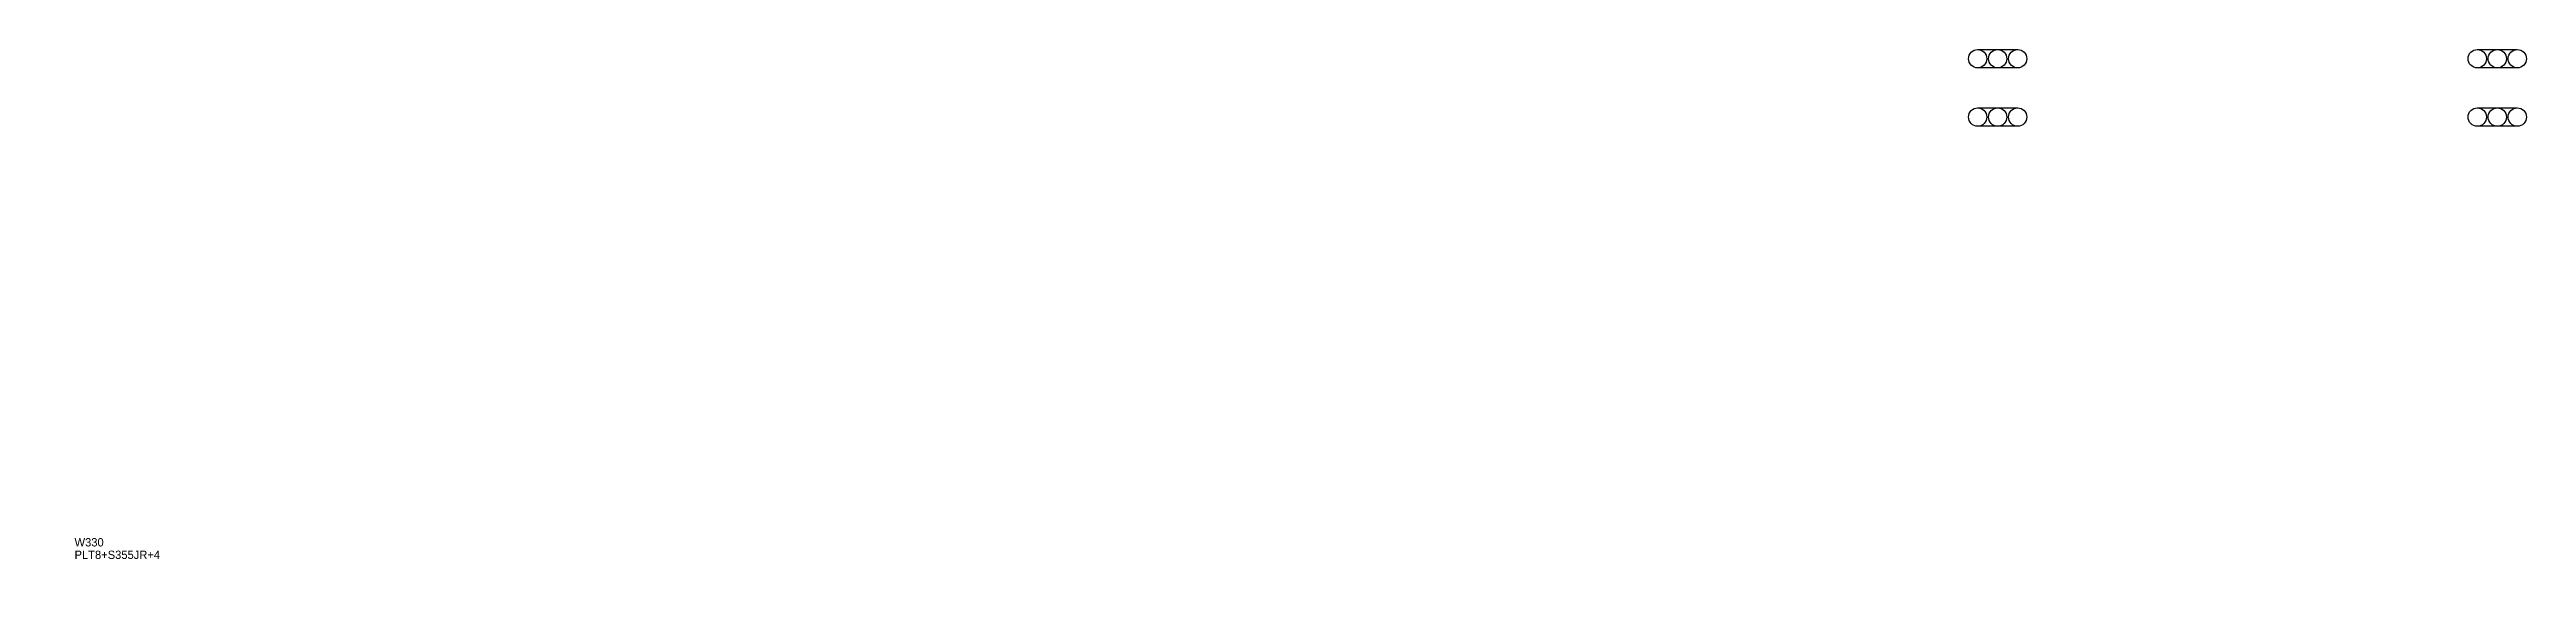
# Model space of a CAD drawing. Extents: x 0 to 5990, y 0 to 750.
# Drawn here: x 0 to 2971, y 0 to 626 of the extents above; entities that cross this region are included whole.
import ezdxf

# ---------------------------------------------------------------- set-up
doc = ezdxf.new("R2010")
doc.units = 0
for name, color, linetype in [('22', 7, 'CONTINUOUS'), ('LAYOUT', 4, 'CONTINUOUS'), ('SCRIBE', 3, 'CONTINUOUS'), ('TEXT', 7, 'CONTINUOUS')]:
    doc.layers.add(name, color=color, linetype=linetype)

msp = doc.modelspace()

# ---------------------------------------------------------------- texts
at = {"layer": 'SCRIBE', "color": 3}
msp.add_text('W330', height=10, dxfattribs=at).set_placement((30, 30))
at = {"layer": 'TEXT', "color": 7}
msp.add_text('PLT8+S355JR+4', height=10, dxfattribs=at).set_placement((30, 15))

# ---------------------------------------------------------------- linework, layer by layer
at = {"layer": '22', "color": 7, "linetype": 'CONTINUOUS'}
for centre, radius in [((2312.6, 614.98), 11), ((2336.6, 614.98), 11), ((2360.6, 614.98), 11), ((2911.84, 614.99), 11), ((2935.84, 614.99), 11), ((2959.84, 614.99), 11), ((2312.6, 544.98), 11), ((2336.6, 544.98), 11), ((2360.6, 544.98), 11), ((2911.84, 544.99), 11), ((2935.84, 544.99), 11), ((2959.84, 544.99), 11), ((0, 0), 0), ((0, 0), 0), ((0, 0), 0), ((0, 0), 0)]:
    msp.add_circle(centre, radius, dxfattribs=at)
at = {"layer": 'LAYOUT', "color": 4, "linetype": 'CONTINUOUS'}
for points in [[(2312.6, 603.98, -1), (2312.6, 625.98), (2360.6, 625.98, -1), (2360.6, 603.98)], [(2911.84, 603.99, -1), (2911.84, 625.99), (2959.84, 625.99, -1), (2959.84, 603.99)], [(2312.6, 533.98, -1), (2312.6, 555.98), (2360.6, 555.98, -1), (2360.6, 533.98)], [(2911.84, 533.99, -1), (2911.84, 555.99), (2959.84, 555.99, -1), (2959.84, 533.99)]]:
    msp.add_lwpolyline(points, format="xyb", close=True, dxfattribs=at)

msp.set_redraw_order([(e.dxf.handle, doc.entitydb.next_handle()) for e in msp.query("TEXT MTEXT ATTDEF DIMENSION ARC_DIMENSION")])  # texts and dimensions are drawn at this point

doc.saveas('drawing.dxf')
